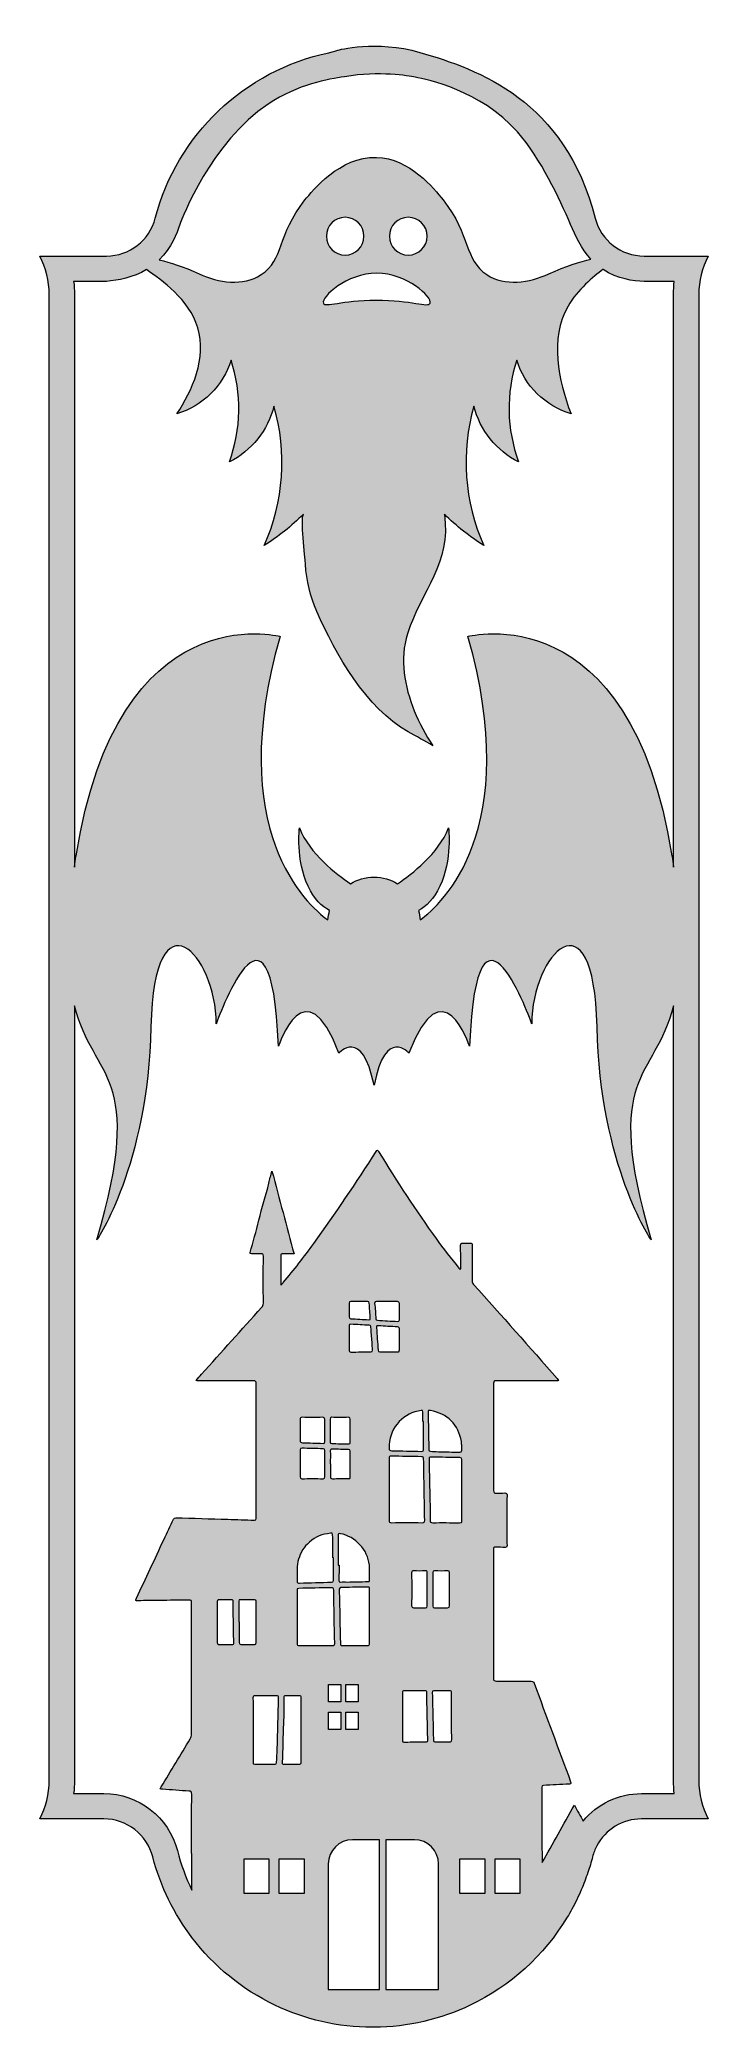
# Model space of a CAD drawing. Header units: centimetres. Extents: x 4.5 to 9.5, y -17.5 to -2.5.
import ezdxf

# ---------------------------------------------------------------- set-up
doc = ezdxf.new("R2010")
doc.units = ezdxf.units.CM
doc.header["$MEASUREMENT"] = 0
doc.layers.add('Layer 1', color=7, linetype='Continuous')

msp = doc.modelspace()

# ---------------------------------------------------------------- hatches: boundary and pattern name
at = {"layer": 'Layer 1', "true_color": 0x6870b5}
h = msp.add_hatch(color=173, dxfattribs=at)
h.dxf.hatch_style = 2
edge = h.paths.add_edge_path()
edge.add_spline(control_points=[(9.446, -4.412), (9.446, -4.311), (9.471, -4.21), (9.518, -4.12), (9.518, -4.12), (9.031, -4.12), (9.031, -4.12), (8.856, -4.12), (8.704, -4.003), (8.661, -3.833), (8.43, -2.939), (7.78, -2.708), (7.333, -2.578), (7.002, -2.482), (6.71, -2.561), (6.71, -2.561), (6.71, -2.561), (6.677, -2.574), (6.643, -2.581), (6.006, -2.713), (5.49, -3.205), (5.328, -3.833), (5.284, -4.003), (5.132, -4.12), (4.958, -4.12), (4.958, -4.12), (4.452, -4.12), (4.452, -4.12), (4.498, -4.21), (4.524, -4.31), (4.524, -4.412), (4.524, -4.412), (4.524, -15.664), (4.524, -15.664), (4.524, -15.767), (4.499, -15.866), (4.452, -15.955), (4.452, -15.955), (4.939, -15.955), (4.939, -15.955), (5.113, -15.955), (5.265, -16.074), (5.309, -16.242), (5.368, -16.469), (5.47, -16.676), (5.606, -16.854), (5.772, -17.072), (5.987, -17.247), (6.234, -17.365), (6.459, -17.473), (6.711, -17.533), (6.973, -17.533), (6.973, -17.533), (6.985, -17.533), (6.985, -17.533), (7.244, -17.532), (7.492, -17.472), (7.714, -17.365), (8.017, -17.221), (8.274, -16.991), (8.448, -16.7), (8.461, -16.681), (8.472, -16.66), (8.484, -16.639), (8.51, -16.592), (8.533, -16.543), (8.555, -16.492), (8.574, -16.45), (8.59, -16.406), (8.605, -16.361), (8.619, -16.322), (8.63, -16.282), (8.641, -16.242), (8.648, -16.212), (8.66, -16.184), (8.674, -16.158), (8.739, -16.035), (8.868, -15.955), (9.012, -15.955), (9.012, -15.955), (9.518, -15.955), (9.518, -15.955), (9.471, -15.866), (9.446, -15.765), (9.446, -15.664), (9.446, -15.664), (9.446, -4.412), (9.446, -4.412)], knot_values=[0, 0, 0, 0, 1, 1, 1, 2, 2, 2, 3, 3, 3, 4, 4, 4, 5, 5, 5, 6, 6, 6, 7, 7, 7, 8, 8, 8, 9, 9, 9, 10, 10, 10, 11, 11, 11, 12, 12, 12, 13, 13, 13, 14, 14, 14, 15, 15, 15, 16, 16, 16, 17, 17, 17, 18, 18, 18, 19, 19, 19, 20, 20, 20, 21, 21, 21, 22, 22, 22, 23, 23, 23, 24, 24, 24, 25, 25, 25, 26, 26, 26, 27, 27, 27, 28, 28, 28, 29, 29, 29, 29], degree=3, periodic=1)
edge = h.paths.add_edge_path()
edge.add_spline(control_points=[(5.514, -3.881), (5.528, -3.841), (5.75, -3.259), (6.184, -2.969), (6.409, -2.819), (6.64, -2.781), (6.761, -2.762), (7.031, -2.718), (7.245, -2.756), (7.296, -2.766), (7.392, -2.785), (7.788, -2.862), (8.071, -3.18), (8.252, -3.384), (8.388, -3.687), (8.475, -3.881), (8.512, -3.965), (8.552, -4.062), (8.629, -4.145), (8.547, -4.161), (8.438, -4.196), (8.31, -4.255), (8.161, -4.323), (7.977, -4.351), (7.84, -4.261), (7.665, -4.147), (7.724, -3.967), (7.508, -3.695), (7.44, -3.61), (7.257, -3.38), (7.003, -3.373), (6.727, -3.366), (6.518, -3.626), (6.462, -3.695), (6.246, -3.964), (6.307, -4.146), (6.129, -4.261), (5.993, -4.351), (5.808, -4.323), (5.66, -4.255), (5.54, -4.2), (5.438, -4.167), (5.358, -4.149), (5.453, -4.056), (5.489, -3.949), (5.514, -3.881)], knot_values=[0, 0, 0, 0, 1, 1, 1, 2, 2, 2, 3, 3, 3, 4, 4, 4, 5, 5, 5, 6, 6, 6, 7, 7, 7, 8, 8, 8, 9, 9, 9, 10, 10, 10, 11, 11, 11, 12, 12, 12, 13, 13, 13, 14, 14, 14, 15, 15, 15, 15], degree=3, periodic=1)
edge = h.paths.add_edge_path()
edge.add_spline(control_points=[(7.006, -4.25), (7.234, -4.25), (7.429, -4.433), (7.41, -4.478), (7.396, -4.512), (7.27, -4.454), (7.002, -4.454), (6.738, -4.455), (6.615, -4.511), (6.602, -4.478), (6.583, -4.433), (6.777, -4.25), (7.006, -4.25)], knot_values=[0, 0, 0, 0, 1, 1, 1, 2, 2, 2, 3, 3, 3, 4, 4, 4, 4], degree=3, periodic=1)
edge = h.paths.add_edge_path()
edge.add_spline(control_points=[(6.624, -3.97), (6.624, -3.891), (6.688, -3.827), (6.766, -3.827), (6.845, -3.827), (6.909, -3.891), (6.909, -3.97), (6.909, -4.049), (6.845, -4.113), (6.766, -4.113), (6.688, -4.113), (6.624, -4.049), (6.624, -3.97)], knot_values=[0, 0, 0, 0, 1, 1, 1, 2, 2, 2, 3, 3, 3, 4, 4, 4, 4], degree=3, periodic=1)
edge = h.paths.add_edge_path()
edge.add_spline(control_points=[(7.102, -3.97), (7.102, -3.891), (7.166, -3.827), (7.245, -3.827), (7.324, -3.827), (7.388, -3.891), (7.388, -3.97), (7.388, -4.049), (7.324, -4.113), (7.245, -4.113), (7.166, -4.113), (7.102, -4.049), (7.102, -3.97)], knot_values=[0, 0, 0, 0, 1, 1, 1, 2, 2, 2, 3, 3, 3, 4, 4, 4, 4], degree=3, periodic=1)
edge = h.paths.add_edge_path()
edge.add_spline(control_points=[(4.958, -4.312), (5.046, -4.306), (5.158, -4.284), (5.262, -4.223), (5.377, -4.305), (5.584, -4.446), (5.65, -4.663), (5.721, -4.895), (5.606, -5.139), (5.492, -5.315), (5.684, -5.259), (5.844, -5.101), (5.902, -4.909), (5.985, -5.157), (5.98, -5.434), (5.889, -5.679), (6.056, -5.597), (6.183, -5.438), (6.227, -5.257), (6.328, -5.603), (6.301, -5.984), (6.152, -6.313), (6.26, -6.245), (6.36, -6.165), (6.451, -6.076), (6.426, -6.1), (6.464, -6.404), (6.466, -6.454), (6.473, -6.583), (6.502, -6.695), (6.553, -6.813), (6.693, -7.136), (6.927, -7.544), (7.243, -7.723), (7.305, -7.758), (7.372, -7.792), (7.432, -7.828), (7.376, -7.745), (7.327, -7.657), (7.29, -7.564), (7.217, -7.379), (7.177, -7.174), (7.239, -6.98), (7.343, -6.654), (7.573, -6.446), (7.518, -6.076), (7.61, -6.165), (7.71, -6.245), (7.818, -6.313), (7.669, -5.984), (7.642, -5.603), (7.742, -5.257), (7.787, -5.438), (7.914, -5.597), (8.081, -5.679), (7.989, -5.434), (7.984, -5.157), (8.067, -4.909), (8.125, -5.101), (8.285, -5.259), (8.478, -5.315), (8.379, -5.058), (8.315, -4.748), (8.455, -4.501), (8.528, -4.371), (8.646, -4.28), (8.72, -4.221), (8.72, -4.221), (8.721, -4.222), (8.721, -4.222), (8.832, -4.295), (8.951, -4.31), (9.031, -4.312), (9.031, -4.312), (9.26, -4.312), (9.26, -4.312), (9.256, -4.345), (9.254, -4.379), (9.254, -4.412), (9.254, -4.412), (9.254, -8.748), (9.254, -8.748), (9.25, -8.719), (9.247, -8.691), (9.242, -8.661), (8.928, -6.676), (7.697, -7), (7.697, -7), (8.115, -8.468), (7.5, -9.027), (7.335, -9.147), (7.333, -9.122), (7.329, -9.099), (7.322, -9.076), (7.382, -9.045), (7.438, -8.989), (7.484, -8.892), (7.579, -8.693), (7.55, -8.451), (7.55, -8.451), (7.472, -8.646), (7.272, -8.801), (7.164, -8.873), (7.112, -8.842), (7.051, -8.824), (6.986, -8.824), (6.92, -8.824), (6.859, -8.842), (6.807, -8.873), (6.699, -8.801), (6.498, -8.647), (6.42, -8.451), (6.42, -8.451), (6.391, -8.693), (6.486, -8.892), (6.533, -8.99), (6.588, -9.046), (6.649, -9.077), (6.642, -9.1), (6.638, -9.123), (6.636, -9.148), (6.473, -9.03), (5.853, -8.472), (6.273, -7), (6.273, -7), (5.042, -6.676), (4.728, -8.661), (4.723, -8.691), (4.72, -8.718), (4.716, -8.747), (4.716, -8.747), (4.716, -4.412), (4.716, -4.412), (4.716, -4.379), (4.714, -4.345), (4.709, -4.312), (4.709, -4.312), (4.958, -4.312), (4.958, -4.312)], knot_values=[0, 0, 0, 0, 1, 1, 1, 2, 2, 2, 3, 3, 3, 4, 4, 4, 5, 5, 5, 6, 6, 6, 7, 7, 7, 8, 8, 8, 9, 9, 9, 10, 10, 10, 11, 11, 11, 12, 12, 12, 13, 13, 13, 14, 14, 14, 15, 15, 15, 16, 16, 16, 17, 17, 17, 18, 18, 18, 19, 19, 19, 20, 20, 20, 21, 21, 21, 22, 22, 22, 23, 23, 23, 24, 24, 24, 25, 25, 25, 26, 26, 26, 27, 27, 27, 28, 28, 28, 29, 29, 29, 30, 30, 30, 31, 31, 31, 32, 32, 32, 33, 33, 33, 34, 34, 34, 35, 35, 35, 36, 36, 36, 37, 37, 37, 38, 38, 38, 39, 39, 39, 40, 40, 40, 41, 41, 41, 42, 42, 42, 43, 43, 43, 44, 44, 44, 45, 45, 45, 46, 46, 46, 46], degree=3, periodic=1)
edge = h.paths.add_edge_path()
edge.add_spline(control_points=[(5.908, -14.634), (5.876, -14.633), (5.844, -14.633), (5.812, -14.634), (5.801, -14.634), (5.798, -14.63), (5.798, -14.619), (5.798, -14.619), (5.798, -14.309), (5.798, -14.309), (5.797, -14.298), (5.801, -14.294), (5.813, -14.295), (5.813, -14.295), (5.904, -14.295), (5.904, -14.295), (5.915, -14.294), (5.918, -14.298), (5.918, -14.309), (5.919, -14.381), (5.919, -14.453), (5.921, -14.525), (5.921, -14.556), (5.922, -14.587), (5.923, -14.618), (5.924, -14.631), (5.92, -14.634), (5.908, -14.634)], knot_values=[0, 0, 0, 0, 1, 1, 1, 2, 2, 2, 3, 3, 3, 4, 4, 4, 5, 5, 5, 6, 6, 6, 7, 7, 7, 8, 8, 8, 9, 9, 9, 9], degree=3, periodic=1)
edge = h.paths.add_edge_path()
edge.add_spline(control_points=[(5.964, -14.619), (5.964, -14.619), (5.964, -14.462), (5.964, -14.462), (5.964, -14.462), (5.96, -14.462), (5.96, -14.462), (5.96, -14.462), (5.96, -14.305), (5.96, -14.305), (5.96, -14.297), (5.963, -14.295), (5.972, -14.295), (5.972, -14.295), (6.08, -14.295), (6.08, -14.295), (6.089, -14.295), (6.092, -14.298), (6.092, -14.307), (6.092, -14.307), (6.092, -14.62), (6.092, -14.62), (6.092, -14.63), (6.09, -14.634), (6.08, -14.634), (6.045, -14.633), (6.011, -14.633), (5.975, -14.634), (5.964, -14.634), (5.964, -14.628), (5.964, -14.619)], knot_values=[0, 0, 0, 0, 1, 1, 1, 2, 2, 2, 3, 3, 3, 4, 4, 4, 5, 5, 5, 6, 6, 6, 7, 7, 7, 8, 8, 8, 9, 9, 9, 10, 10, 10, 10], degree=3, periodic=1)
h.paths.add_polyline_path([(6.189, -16.521), (6.001, -16.521), (6.001, -16.257), (6.189, -16.257)])
edge = h.paths.add_edge_path()
edge.add_spline(control_points=[(6.251, -15.427), (6.25, -15.461), (6.248, -15.495), (6.247, -15.529), (6.247, -15.538), (6.245, -15.541), (6.235, -15.541), (6.184, -15.541), (6.132, -15.54), (6.082, -15.541), (6.069, -15.541), (6.069, -15.536), (6.069, -15.526), (6.069, -15.526), (6.069, -15.283), (6.069, -15.283), (6.069, -15.202), (6.069, -15.12), (6.068, -15.039), (6.068, -15.025), (6.072, -15.022), (6.085, -15.022), (6.085, -15.022), (6.244, -15.022), (6.244, -15.022), (6.258, -15.022), (6.262, -15.025), (6.262, -15.04), (6.26, -15.169), (6.256, -15.298), (6.251, -15.427)], knot_values=[0, 0, 0, 0, 1, 1, 1, 2, 2, 2, 3, 3, 3, 4, 4, 4, 5, 5, 5, 6, 6, 6, 7, 7, 7, 8, 8, 8, 9, 9, 9, 10, 10, 10, 10], degree=3, periodic=1)
h.paths.add_polyline_path([(6.455, -16.521), (6.267, -16.521), (6.267, -16.257), (6.455, -16.257)])
edge = h.paths.add_edge_path()
edge.add_spline(control_points=[(6.402, -14.223), (6.402, -14.213), (6.403, -14.209), (6.416, -14.209), (6.497, -14.208), (6.579, -14.206), (6.66, -14.204), (6.675, -14.203), (6.68, -14.208), (6.68, -14.223), (6.682, -14.357), (6.684, -14.491), (6.687, -14.626), (6.688, -14.641), (6.683, -14.642), (6.671, -14.642), (6.587, -14.641), (6.504, -14.641), (6.421, -14.642), (6.407, -14.642), (6.402, -14.64), (6.402, -14.624), (6.403, -14.557), (6.402, -14.489), (6.402, -14.422), (6.402, -14.422), (6.403, -14.422), (6.403, -14.422), (6.403, -14.356), (6.403, -14.289), (6.402, -14.223)], knot_values=[0, 0, 0, 0, 1, 1, 1, 2, 2, 2, 3, 3, 3, 4, 4, 4, 5, 5, 5, 6, 6, 6, 7, 7, 7, 8, 8, 8, 9, 9, 9, 10, 10, 10, 10], degree=3, periodic=1)
edge = h.paths.add_edge_path()
edge.add_spline(control_points=[(6.409, -14.007), (6.42, -13.955), (6.443, -13.911), (6.48, -13.874), (6.523, -13.832), (6.573, -13.803), (6.633, -13.795), (6.675, -13.788), (6.671, -13.783), (6.672, -13.826), (6.672, -13.826), (6.672, -13.979), (6.672, -13.979), (6.672, -13.979), (6.678, -13.979), (6.678, -13.979), (6.678, -14.036), (6.677, -14.093), (6.678, -14.149), (6.678, -14.161), (6.672, -14.162), (6.664, -14.163), (6.582, -14.164), (6.501, -14.167), (6.42, -14.169), (6.41, -14.169), (6.402, -14.168), (6.402, -14.154), (6.405, -14.105), (6.399, -14.056), (6.409, -14.007)], knot_values=[0, 0, 0, 0, 1, 1, 1, 2, 2, 2, 3, 3, 3, 4, 4, 4, 5, 5, 5, 6, 6, 6, 7, 7, 7, 8, 8, 8, 9, 9, 9, 10, 10, 10, 10], degree=3, periodic=1)
edge = h.paths.add_edge_path()
edge.add_spline(control_points=[(6.613, -13.098), (6.613, -13.109), (6.609, -13.112), (6.6, -13.111), (6.547, -13.109), (6.495, -13.108), (6.443, -13.107), (6.431, -13.106), (6.425, -13.103), (6.426, -13.089), (6.426, -13.089), (6.426, -12.931), (6.426, -12.931), (6.426, -12.919), (6.428, -12.914), (6.442, -12.914), (6.493, -12.915), (6.545, -12.915), (6.597, -12.914), (6.607, -12.914), (6.612, -12.917), (6.612, -12.93), (6.611, -12.958), (6.612, -12.985), (6.612, -13.014), (6.612, -13.042), (6.612, -13.07), (6.613, -13.098)], knot_values=[0, 0, 0, 0, 1, 1, 1, 2, 2, 2, 3, 3, 3, 4, 4, 4, 5, 5, 5, 6, 6, 6, 7, 7, 7, 8, 8, 8, 9, 9, 9, 9], degree=3, periodic=1)
edge = h.paths.add_edge_path()
edge.add_spline(control_points=[(6.44, -13.148), (6.492, -13.149), (6.546, -13.151), (6.6, -13.152), (6.61, -13.152), (6.613, -13.156), (6.613, -13.165), (6.612, -13.199), (6.612, -13.232), (6.612, -13.265), (6.612, -13.298), (6.612, -13.332), (6.613, -13.364), (6.613, -13.375), (6.61, -13.379), (6.6, -13.379), (6.546, -13.378), (6.492, -13.378), (6.439, -13.379), (6.428, -13.379), (6.426, -13.375), (6.426, -13.365), (6.426, -13.365), (6.426, -13.16), (6.426, -13.16), (6.426, -13.15), (6.429, -13.147), (6.44, -13.148)], knot_values=[0, 0, 0, 0, 1, 1, 1, 2, 2, 2, 3, 3, 3, 4, 4, 4, 5, 5, 5, 6, 6, 6, 7, 7, 7, 8, 8, 8, 9, 9, 9, 9], degree=3, periodic=1)
edge = h.paths.add_edge_path()
edge.add_spline(control_points=[(6.81, -12.209), (6.856, -12.212), (6.902, -12.215), (6.948, -12.217), (6.96, -12.217), (6.962, -12.223), (6.962, -12.232), (6.964, -12.269), (6.967, -12.307), (6.97, -12.343), (6.971, -12.364), (6.972, -12.384), (6.974, -12.405), (6.975, -12.415), (6.971, -12.419), (6.962, -12.419), (6.912, -12.419), (6.861, -12.419), (6.81, -12.42), (6.8, -12.42), (6.797, -12.415), (6.798, -12.405), (6.798, -12.405), (6.798, -12.219), (6.798, -12.219), (6.797, -12.21), (6.801, -12.208), (6.81, -12.209)], knot_values=[0, 0, 0, 0, 1, 1, 1, 2, 2, 2, 3, 3, 3, 4, 4, 4, 5, 5, 5, 6, 6, 6, 7, 7, 7, 8, 8, 8, 9, 9, 9, 9], degree=3, periodic=1)
edge = h.paths.add_edge_path()
edge.add_spline(control_points=[(6.798, -12.154), (6.798, -12.154), (6.798, -12.049), (6.798, -12.049), (6.797, -12.04), (6.801, -12.038), (6.809, -12.038), (6.83, -12.038), (6.851, -12.038), (6.873, -12.038), (6.873, -12.038), (6.936, -12.038), (6.936, -12.038), (6.944, -12.038), (6.949, -12.04), (6.949, -12.05), (6.951, -12.088), (6.954, -12.127), (6.957, -12.164), (6.957, -12.173), (6.956, -12.176), (6.946, -12.175), (6.9, -12.173), (6.855, -12.17), (6.809, -12.167), (6.801, -12.167), (6.797, -12.163), (6.798, -12.154)], knot_values=[0, 0, 0, 0, 1, 1, 1, 2, 2, 2, 3, 3, 3, 4, 4, 4, 5, 5, 5, 6, 6, 6, 7, 7, 7, 8, 8, 8, 9, 9, 9, 9], degree=3, periodic=1)
h.paths.add_polyline_path([(6.772, -15.068), (6.772, -14.938), (6.865, -14.938), (6.865, -15.068)])
h.paths.add_polyline_path([(6.865, -15.146), (6.865, -15.277), (6.772, -15.277), (6.772, -15.146)])
edge = h.paths.add_edge_path()
edge.add_spline(control_points=[(6.744, -14.642), (6.733, -14.642), (6.73, -14.639), (6.73, -14.627), (6.727, -14.496), (6.725, -14.365), (6.722, -14.234), (6.721, -14.204), (6.721, -14.203), (6.753, -14.203), (6.814, -14.201), (6.876, -14.2), (6.939, -14.199), (6.951, -14.199), (6.952, -14.205), (6.952, -14.215), (6.952, -14.215), (6.952, -14.623), (6.952, -14.623), (6.953, -14.637), (6.95, -14.642), (6.935, -14.642), (6.872, -14.641), (6.808, -14.641), (6.744, -14.642)], knot_values=[0, 0, 0, 0, 1, 1, 1, 2, 2, 2, 3, 3, 3, 4, 4, 4, 5, 5, 5, 6, 6, 6, 7, 7, 7, 8, 8, 8, 8], degree=3, periodic=1)
h.paths.add_polyline_path([(6.64, -15.068), (6.64, -14.938), (6.733, -14.938), (6.733, -15.068)])
h.paths.add_polyline_path([(6.733, -15.146), (6.733, -15.277), (6.64, -15.277), (6.64, -15.146)])
edge = h.paths.add_edge_path()
edge.add_spline(control_points=[(6.936, -14.158), (6.885, -14.159), (6.834, -14.16), (6.783, -14.161), (6.766, -14.161), (6.749, -14.16), (6.732, -14.161), (6.722, -14.162), (6.719, -14.158), (6.719, -14.148), (6.72, -14.11), (6.72, -14.071), (6.72, -14.033), (6.72, -14.033), (6.714, -14.033), (6.714, -14.033), (6.714, -13.959), (6.714, -13.885), (6.713, -13.811), (6.713, -13.798), (6.714, -13.792), (6.731, -13.795), (6.845, -13.817), (6.938, -13.917), (6.95, -14.033), (6.954, -14.07), (6.951, -14.108), (6.952, -14.146), (6.953, -14.159), (6.944, -14.158), (6.936, -14.158)], knot_values=[0, 0, 0, 0, 1, 1, 1, 2, 2, 2, 3, 3, 3, 4, 4, 4, 5, 5, 5, 6, 6, 6, 7, 7, 7, 8, 8, 8, 9, 9, 9, 10, 10, 10, 10], degree=3, periodic=1)
edge = h.paths.add_edge_path()
edge.add_spline(control_points=[(6.654, -13.265), (6.654, -13.232), (6.655, -13.201), (6.654, -13.168), (6.654, -13.158), (6.657, -13.154), (6.669, -13.154), (6.71, -13.156), (6.751, -13.157), (6.791, -13.158), (6.802, -13.158), (6.805, -13.161), (6.805, -13.171), (6.805, -13.171), (6.805, -13.365), (6.805, -13.365), (6.805, -13.377), (6.801, -13.379), (6.791, -13.378), (6.751, -13.378), (6.71, -13.378), (6.67, -13.379), (6.658, -13.379), (6.655, -13.375), (6.655, -13.364), (6.656, -13.331), (6.655, -13.297), (6.655, -13.265), (6.655, -13.265), (6.654, -13.265), (6.654, -13.265)], knot_values=[0, 0, 0, 0, 1, 1, 1, 2, 2, 2, 3, 3, 3, 4, 4, 4, 5, 5, 5, 6, 6, 6, 7, 7, 7, 8, 8, 8, 9, 9, 9, 10, 10, 10, 10], degree=3, periodic=1)
edge = h.paths.add_edge_path()
edge.add_spline(control_points=[(6.805, -12.927), (6.805, -12.927), (6.805, -13.102), (6.805, -13.102), (6.805, -13.113), (6.802, -13.116), (6.791, -13.115), (6.749, -13.115), (6.707, -13.113), (6.665, -13.113), (6.657, -13.112), (6.654, -13.109), (6.654, -13.101), (6.654, -13.043), (6.653, -12.985), (6.652, -12.928), (6.652, -12.918), (6.654, -12.914), (6.664, -12.914), (6.707, -12.915), (6.75, -12.915), (6.792, -12.914), (6.802, -12.914), (6.805, -12.917), (6.805, -12.927)], knot_values=[0, 0, 0, 0, 1, 1, 1, 2, 2, 2, 3, 3, 3, 4, 4, 4, 5, 5, 5, 6, 6, 6, 7, 7, 7, 8, 8, 8, 8], degree=3, periodic=1)
edge = h.paths.add_edge_path()
edge.add_spline(control_points=[(6.418, -15.022), (6.43, -15.022), (6.433, -15.025), (6.433, -15.039), (6.433, -15.039), (6.433, -15.524), (6.433, -15.524), (6.433, -15.538), (6.429, -15.542), (6.416, -15.541), (6.378, -15.54), (6.34, -15.541), (6.303, -15.541), (6.292, -15.541), (6.289, -15.539), (6.29, -15.527), (6.293, -15.429), (6.295, -15.331), (6.299, -15.233), (6.302, -15.167), (6.301, -15.102), (6.302, -15.037), (6.302, -15.026), (6.305, -15.022), (6.316, -15.022), (6.316, -15.022), (6.418, -15.022), (6.418, -15.022)], knot_values=[0, 0, 0, 0, 1, 1, 1, 2, 2, 2, 3, 3, 3, 4, 4, 4, 5, 5, 5, 6, 6, 6, 7, 7, 7, 8, 8, 8, 9, 9, 9, 9], degree=3, periodic=1)
edge = h.paths.add_edge_path()
edge.add_spline(control_points=[(7.026, -17.247), (7.026, -17.247), (6.639, -17.247), (6.639, -17.247), (6.639, -17.247), (6.639, -16.296), (6.639, -16.296), (6.639, -16.194), (6.721, -16.113), (6.822, -16.113), (6.822, -16.113), (7.026, -16.113), (7.026, -16.113), (7.026, -16.113), (7.026, -17.247), (7.026, -17.247)], knot_values=[0, 0, 0, 0, 1, 1, 1, 2, 2, 2, 3, 3, 3, 4, 4, 4, 5, 5, 5, 5], degree=3, periodic=1)
edge = h.paths.add_edge_path()
edge.add_spline(control_points=[(7.355, -12.946), (7.355, -12.946), (7.359, -12.946), (7.359, -12.946), (7.359, -13.016), (7.359, -13.086), (7.36, -13.157), (7.36, -13.167), (7.358, -13.172), (7.344, -13.172), (7.27, -13.17), (7.194, -13.168), (7.12, -13.167), (7.106, -13.167), (7.1, -13.163), (7.1, -13.148), (7.095, -13.009), (7.191, -12.892), (7.319, -12.867), (7.36, -12.858), (7.354, -12.853), (7.354, -12.895), (7.355, -12.913), (7.355, -12.929), (7.355, -12.946)], knot_values=[0, 0, 0, 0, 1, 1, 1, 2, 2, 2, 3, 3, 3, 4, 4, 4, 5, 5, 5, 6, 6, 6, 7, 7, 7, 8, 8, 8, 8], degree=3, periodic=1)
edge = h.paths.add_edge_path()
edge.add_spline(control_points=[(7.389, -14.343), (7.389, -14.353), (7.386, -14.356), (7.375, -14.356), (7.375, -14.356), (7.284, -14.356), (7.284, -14.356), (7.274, -14.356), (7.27, -14.352), (7.27, -14.342), (7.271, -14.259), (7.271, -14.175), (7.27, -14.092), (7.27, -14.08), (7.275, -14.077), (7.285, -14.077), (7.316, -14.078), (7.345, -14.078), (7.375, -14.077), (7.387, -14.077), (7.389, -14.08), (7.389, -14.092), (7.389, -14.092), (7.389, -14.343), (7.389, -14.343)], knot_values=[0, 0, 0, 0, 1, 1, 1, 2, 2, 2, 3, 3, 3, 4, 4, 4, 5, 5, 5, 6, 6, 6, 7, 7, 7, 8, 8, 8, 8], degree=3, periodic=1)
edge = h.paths.add_edge_path()
edge.add_spline(control_points=[(7.39, -15.222), (7.392, -15.264), (7.389, -15.306), (7.393, -15.348), (7.394, -15.372), (7.393, -15.371), (7.371, -15.372), (7.321, -15.372), (7.273, -15.372), (7.223, -15.373), (7.201, -15.373), (7.2, -15.373), (7.2, -15.351), (7.2, -15.351), (7.2, -15.002), (7.2, -15.002), (7.2, -14.989), (7.203, -14.983), (7.217, -14.984), (7.268, -14.985), (7.32, -14.984), (7.37, -14.984), (7.382, -14.984), (7.385, -14.987), (7.385, -14.999), (7.386, -15.073), (7.387, -15.148), (7.39, -15.222)], knot_values=[0, 0, 0, 0, 1, 1, 1, 2, 2, 2, 3, 3, 3, 4, 4, 4, 5, 5, 5, 6, 6, 6, 7, 7, 7, 8, 8, 8, 9, 9, 9, 9], degree=3, periodic=1)
edge = h.paths.add_edge_path()
edge.add_spline(control_points=[(7.349, -13.712), (7.273, -13.711), (7.196, -13.711), (7.119, -13.712), (7.103, -13.712), (7.1, -13.707), (7.1, -13.694), (7.101, -13.615), (7.1, -13.537), (7.1, -13.459), (7.1, -13.381), (7.101, -13.302), (7.1, -13.225), (7.1, -13.212), (7.102, -13.207), (7.116, -13.208), (7.192, -13.21), (7.269, -13.211), (7.345, -13.212), (7.356, -13.212), (7.361, -13.215), (7.361, -13.227), (7.364, -13.383), (7.366, -13.538), (7.369, -13.693), (7.369, -13.708), (7.366, -13.712), (7.349, -13.712)], knot_values=[0, 0, 0, 0, 1, 1, 1, 2, 2, 2, 3, 3, 3, 4, 4, 4, 5, 5, 5, 6, 6, 6, 7, 7, 7, 8, 8, 8, 9, 9, 9, 9], degree=3, periodic=1)
edge = h.paths.add_edge_path()
edge.add_spline(control_points=[(7.177, -12.175), (7.177, -12.185), (7.174, -12.189), (7.164, -12.188), (7.114, -12.185), (7.063, -12.182), (7.011, -12.179), (7.002, -12.179), (7, -12.175), (6.999, -12.167), (6.997, -12.128), (6.994, -12.089), (6.99, -12.051), (6.989, -12.04), (6.994, -12.038), (7.004, -12.038), (7.03, -12.038), (7.057, -12.038), (7.085, -12.038), (7.111, -12.038), (7.138, -12.038), (7.164, -12.038), (7.174, -12.038), (7.177, -12.041), (7.177, -12.051), (7.177, -12.051), (7.177, -12.175), (7.177, -12.175)], knot_values=[0, 0, 0, 0, 1, 1, 1, 2, 2, 2, 3, 3, 3, 4, 4, 4, 5, 5, 5, 6, 6, 6, 7, 7, 7, 8, 8, 8, 9, 9, 9, 9], degree=3, periodic=1)
edge = h.paths.add_edge_path()
edge.add_spline(control_points=[(7.016, -12.405), (7.012, -12.349), (7.008, -12.292), (7.004, -12.236), (7.003, -12.222), (7.007, -12.219), (7.019, -12.22), (7.067, -12.224), (7.115, -12.227), (7.162, -12.229), (7.174, -12.23), (7.178, -12.233), (7.177, -12.245), (7.177, -12.245), (7.177, -12.403), (7.177, -12.403), (7.177, -12.414), (7.175, -12.419), (7.164, -12.419), (7.119, -12.418), (7.075, -12.418), (7.03, -12.419), (7.02, -12.419), (7.017, -12.415), (7.016, -12.405)], knot_values=[0, 0, 0, 0, 1, 1, 1, 2, 2, 2, 3, 3, 3, 4, 4, 4, 5, 5, 5, 6, 6, 6, 7, 7, 7, 8, 8, 8, 8], degree=3, periodic=1)
edge = h.paths.add_edge_path()
edge.add_spline(control_points=[(7.474, -17.247), (7.474, -17.247), (7.074, -17.247), (7.074, -17.247), (7.074, -17.247), (7.074, -16.113), (7.074, -16.113), (7.074, -16.113), (7.291, -16.113), (7.291, -16.113), (7.391, -16.113), (7.474, -16.194), (7.474, -16.296), (7.474, -16.296), (7.474, -17.247), (7.474, -17.247)], knot_values=[0, 0, 0, 0, 1, 1, 1, 2, 2, 2, 3, 3, 3, 4, 4, 4, 5, 5, 5, 5], degree=3, periodic=1)
edge = h.paths.add_edge_path()
edge.add_spline(control_points=[(7.395, -12.876), (7.394, -12.861), (7.4, -12.86), (7.412, -12.863), (7.539, -12.884), (7.627, -12.972), (7.647, -13.098), (7.649, -13.11), (7.649, -13.123), (7.65, -13.133), (7.65, -13.133), (7.65, -13.141), (7.65, -13.141), (7.65, -13.179), (7.65, -13.179), (7.613, -13.178), (7.561, -13.176), (7.507, -13.175), (7.455, -13.174), (7.445, -13.174), (7.435, -13.174), (7.427, -13.173), (7.401, -13.17), (7.401, -13.17), (7.4, -13.144), (7.398, -13.055), (7.397, -12.966), (7.395, -12.876)], knot_values=[0, 0, 0, 0, 1, 1, 1, 2, 2, 2, 3, 3, 3, 4, 4, 4, 5, 5, 5, 6, 6, 6, 7, 7, 7, 8, 8, 8, 9, 9, 9, 9], degree=3, periodic=1)
edge = h.paths.add_edge_path()
edge.add_spline(control_points=[(7.556, -15.372), (7.52, -15.374), (7.483, -15.37), (7.447, -15.372), (7.437, -15.372), (7.435, -15.369), (7.435, -15.36), (7.434, -15.309), (7.433, -15.257), (7.432, -15.205), (7.43, -15.136), (7.429, -15.067), (7.426, -14.999), (7.426, -14.987), (7.428, -14.984), (7.439, -14.984), (7.479, -14.984), (7.517, -14.985), (7.556, -14.984), (7.568, -14.983), (7.572, -14.987), (7.572, -15), (7.571, -15.045), (7.571, -15.09), (7.571, -15.135), (7.571, -15.135), (7.573, -15.135), (7.573, -15.135), (7.573, -15.208), (7.573, -15.281), (7.574, -15.354), (7.574, -15.368), (7.569, -15.371), (7.556, -15.372)], knot_values=[0, 0, 0, 0, 1, 1, 1, 2, 2, 2, 3, 3, 3, 4, 4, 4, 5, 5, 5, 6, 6, 6, 7, 7, 7, 8, 8, 8, 9, 9, 9, 10, 10, 10, 11, 11, 11, 11], degree=3, periodic=1)
edge = h.paths.add_edge_path()
edge.add_spline(control_points=[(7.43, -14.343), (7.431, -14.259), (7.431, -14.174), (7.43, -14.09), (7.43, -14.08), (7.434, -14.077), (7.443, -14.077), (7.477, -14.078), (7.51, -14.078), (7.544, -14.077), (7.554, -14.077), (7.557, -14.08), (7.557, -14.091), (7.557, -14.091), (7.557, -14.342), (7.557, -14.342), (7.557, -14.352), (7.554, -14.356), (7.543, -14.356), (7.51, -14.355), (7.477, -14.356), (7.443, -14.356), (7.434, -14.356), (7.43, -14.352), (7.43, -14.343)], knot_values=[0, 0, 0, 0, 1, 1, 1, 2, 2, 2, 3, 3, 3, 4, 4, 4, 5, 5, 5, 6, 6, 6, 7, 7, 7, 8, 8, 8, 8], degree=3, periodic=1)
edge = h.paths.add_edge_path()
edge.add_spline(control_points=[(7.431, -13.712), (7.413, -13.713), (7.411, -13.706), (7.411, -13.691), (7.411, -13.645), (7.41, -13.599), (7.409, -13.553), (7.407, -13.448), (7.404, -13.343), (7.402, -13.238), (7.401, -13.215), (7.401, -13.215), (7.424, -13.215), (7.495, -13.217), (7.566, -13.218), (7.636, -13.219), (7.648, -13.219), (7.65, -13.223), (7.65, -13.233), (7.65, -13.233), (7.65, -13.467), (7.65, -13.467), (7.65, -13.542), (7.65, -13.619), (7.651, -13.696), (7.651, -13.71), (7.646, -13.712), (7.634, -13.712), (7.566, -13.712), (7.498, -13.711), (7.431, -13.712)], knot_values=[0, 0, 0, 0, 1, 1, 1, 2, 2, 2, 3, 3, 3, 4, 4, 4, 5, 5, 5, 6, 6, 6, 7, 7, 7, 8, 8, 8, 9, 9, 9, 10, 10, 10, 10], degree=3, periodic=1)
h.paths.add_polyline_path([(7.824, -16.521), (7.636, -16.521), (7.636, -16.257), (7.824, -16.257)])
h.paths.add_polyline_path([(8.09, -16.521), (7.903, -16.521), (7.903, -16.257), (8.09, -16.257)])
edge = h.paths.add_edge_path()
edge.add_spline(control_points=[(9.012, -15.763), (8.837, -15.763), (8.676, -15.843), (8.57, -15.971), (8.548, -15.931), (8.525, -15.891), (8.503, -15.851), (8.421, -15.998), (8.34, -16.143), (8.259, -16.286), (8.256, -16.095), (8.256, -15.905), (8.256, -15.715), (8.256, -15.705), (8.26, -15.702), (8.268, -15.702), (8.333, -15.698), (8.399, -15.694), (8.466, -15.691), (8.478, -15.69), (8.479, -15.686), (8.475, -15.674), (8.383, -15.426), (8.29, -15.178), (8.199, -14.928), (8.195, -14.916), (8.189, -14.913), (8.177, -14.913), (8.088, -14.913), (8, -14.914), (7.912, -14.911), (7.896, -14.911), (7.89, -14.908), (7.891, -14.89), (7.891, -14.89), (7.891, -14.158), (7.891, -14.158), (7.891, -14.078), (7.891, -13.996), (7.89, -13.915), (7.89, -13.901), (7.893, -13.896), (7.907, -13.897), (7.931, -13.899), (7.954, -13.898), (7.978, -13.899), (7.99, -13.899), (7.993, -13.896), (7.993, -13.884), (7.992, -13.856), (7.992, -13.829), (7.992, -13.802), (7.992, -13.701), (7.992, -13.601), (7.993, -13.501), (7.993, -13.49), (7.988, -13.487), (7.977, -13.487), (7.955, -13.488), (7.932, -13.487), (7.91, -13.488), (7.895, -13.489), (7.891, -13.484), (7.891, -13.468), (7.891, -13.468), (7.891, -12.656), (7.891, -12.656), (7.891, -12.641), (7.895, -12.637), (7.91, -12.637), (8.063, -12.638), (8.217, -12.638), (8.37, -12.637), (8.374, -12.637), (8.379, -12.64), (8.384, -12.634), (8.38, -12.629), (8.377, -12.625), (8.374, -12.621), (8.163, -12.382), (7.952, -12.144), (7.739, -11.907), (7.731, -11.9), (7.728, -11.891), (7.728, -11.881), (7.729, -11.791), (7.728, -11.701), (7.729, -11.611), (7.729, -11.599), (7.726, -11.594), (7.714, -11.595), (7.695, -11.596), (7.676, -11.596), (7.657, -11.595), (7.645, -11.595), (7.641, -11.599), (7.641, -11.611), (7.642, -11.666), (7.642, -11.722), (7.642, -11.778), (7.642, -11.783), (7.643, -11.79), (7.639, -11.795), (7.635, -11.792), (7.632, -11.788), (7.629, -11.784), (7.568, -11.711), (7.511, -11.636), (7.456, -11.561), (7.301, -11.347), (7.158, -11.126), (7.02, -10.901), (7.013, -10.891), (7.01, -10.887), (7.002, -10.9), (6.85, -11.137), (6.693, -11.37), (6.528, -11.598), (6.455, -11.699), (6.379, -11.798), (6.298, -11.893), (6.292, -11.9), (6.288, -11.907), (6.278, -11.912), (6.278, -11.912), (6.278, -11.687), (6.278, -11.687), (6.278, -11.678), (6.282, -11.676), (6.29, -11.676), (6.319, -11.677), (6.349, -11.677), (6.379, -11.677), (6.324, -11.467), (6.268, -11.26), (6.212, -11.049), (6.203, -11.082), (6.195, -11.111), (6.188, -11.14), (6.166, -11.234), (6.136, -11.327), (6.113, -11.422), (6.092, -11.503), (6.07, -11.585), (6.047, -11.666), (6.045, -11.674), (6.047, -11.677), (6.056, -11.677), (6.081, -11.676), (6.106, -11.677), (6.13, -11.676), (6.143, -11.676), (6.147, -11.679), (6.147, -11.693), (6.146, -11.812), (6.146, -11.931), (6.147, -12.05), (6.147, -12.062), (6.142, -12.071), (6.134, -12.081), (5.982, -12.25), (5.83, -12.419), (5.678, -12.588), (5.664, -12.603), (5.651, -12.619), (5.637, -12.635), (5.643, -12.639), (5.649, -12.637), (5.655, -12.637), (5.794, -12.638), (5.932, -12.638), (6.071, -12.637), (6.089, -12.637), (6.092, -12.643), (6.092, -12.659), (6.092, -12.659), (6.092, -13.681), (6.092, -13.681), (6.093, -13.69), (6.089, -13.693), (6.08, -13.693), (6.012, -13.69), (5.945, -13.688), (5.877, -13.686), (5.746, -13.682), (5.615, -13.678), (5.483, -13.674), (5.474, -13.674), (5.47, -13.677), (5.466, -13.685), (5.442, -13.736), (5.418, -13.787), (5.394, -13.837), (5.325, -13.987), (5.255, -14.136), (5.185, -14.284), (5.176, -14.303), (5.176, -14.303), (5.197, -14.303), (5.252, -14.301), (5.306, -14.302), (5.361, -14.301), (5.434, -14.299), (5.507, -14.3), (5.58, -14.299), (5.603, -14.299), (5.603, -14.299), (5.603, -14.323), (5.603, -14.323), (5.603, -15.31), (5.603, -15.31), (5.603, -15.324), (5.6, -15.336), (5.593, -15.349), (5.52, -15.47), (5.446, -15.59), (5.373, -15.711), (5.362, -15.729), (5.362, -15.729), (5.384, -15.73), (5.451, -15.735), (5.517, -15.741), (5.583, -15.744), (5.598, -15.745), (5.604, -15.75), (5.604, -15.767), (5.603, -15.918), (5.603, -16.068), (5.603, -16.217), (5.603, -16.217), (5.606, -16.217), (5.606, -16.217), (5.606, -16.217), (5.606, -16.495), (5.606, -16.495), (5.559, -16.4), (5.522, -16.301), (5.495, -16.195), (5.429, -15.941), (5.2, -15.763), (4.939, -15.763), (4.939, -15.763), (4.709, -15.763), (4.709, -15.763), (4.714, -15.731), (4.716, -15.697), (4.716, -15.664), (4.716, -15.664), (4.716, -9.799), (4.716, -9.799), (4.862, -10.368), (5.259, -10.298), (4.885, -11.57), (4.885, -11.57), (5.271, -11.008), (5.295, -9.958), (5.319, -8.908), (5.79, -9.409), (5.79, -9.934), (5.79, -9.934), (6.206, -8.751), (6.261, -10.103), (6.261, -10.103), (6.466, -9.482), (6.719, -10.157), (6.719, -10.157), (6.894, -9.952), (6.985, -10.399), (7.075, -9.952), (7.25, -10.157), (7.25, -10.157), (7.504, -9.482), (7.709, -10.103), (7.709, -10.103), (7.763, -8.751), (8.18, -9.934), (8.18, -9.934), (8.18, -9.409), (8.65, -8.908), (8.675, -9.958), (8.699, -11.008), (9.085, -11.57), (9.085, -11.57), (8.711, -10.298), (9.108, -10.368), (9.254, -9.799), (9.254, -9.799), (9.254, -15.664), (9.254, -15.664), (9.254, -15.697), (9.256, -15.731), (9.26, -15.763), (9.26, -15.763), (9.012, -15.763), (9.012, -15.763)], knot_values=[0, 0, 0, 0, 1, 1, 1, 2, 2, 2, 3, 3, 3, 4, 4, 4, 5, 5, 5, 6, 6, 6, 7, 7, 7, 8, 8, 8, 9, 9, 9, 10, 10, 10, 11, 11, 11, 12, 12, 12, 13, 13, 13, 14, 14, 14, 15, 15, 15, 16, 16, 16, 17, 17, 17, 18, 18, 18, 19, 19, 19, 20, 20, 20, 21, 21, 21, 22, 22, 22, 23, 23, 23, 24, 24, 24, 25, 25, 25, 26, 26, 26, 27, 27, 27, 28, 28, 28, 29, 29, 29, 30, 30, 30, 31, 31, 31, 32, 32, 32, 33, 33, 33, 34, 34, 34, 35, 35, 35, 36, 36, 36, 37, 37, 37, 38, 38, 38, 39, 39, 39, 40, 40, 40, 41, 41, 41, 42, 42, 42, 43, 43, 43, 44, 44, 44, 45, 45, 45, 46, 46, 46, 47, 47, 47, 48, 48, 48, 49, 49, 49, 50, 50, 50, 51, 51, 51, 52, 52, 52, 53, 53, 53, 54, 54, 54, 55, 55, 55, 56, 56, 56, 57, 57, 57, 58, 58, 58, 59, 59, 59, 60, 60, 60, 61, 61, 61, 62, 62, 62, 63, 63, 63, 64, 64, 64, 65, 65, 65, 66, 66, 66, 67, 67, 67, 68, 68, 68, 69, 69, 69, 70, 70, 70, 71, 71, 71, 72, 72, 72, 73, 73, 73, 74, 74, 74, 75, 75, 75, 76, 76, 76, 77, 77, 77, 78, 78, 78, 79, 79, 79, 80, 80, 80, 81, 81, 81, 82, 82, 82, 83, 83, 83, 84, 84, 84, 85, 85, 85, 86, 86, 86, 87, 87, 87, 88, 88, 88, 89, 89, 89, 90, 90, 90, 91, 91, 91, 92, 92, 92, 93, 93, 93, 94, 94, 94, 95, 95, 95, 96, 96, 96, 97, 97, 97, 98, 98, 98, 98], degree=3, periodic=1)

# ---------------------------------------------------------------- linework, layer by layer
at = {"layer": 'Layer 1', "lineweight": 0}
for points in [[(6.64, -15.068), (6.64, -14.938), (6.733, -14.938), (6.733, -15.068), (6.64, -15.068)], [(6.772, -15.068), (6.772, -14.938), (6.865, -14.938), (6.865, -15.068), (6.772, -15.068)], [(6.733, -15.146), (6.733, -15.277), (6.64, -15.277), (6.64, -15.146), (6.733, -15.146)], [(6.865, -15.146), (6.865, -15.277), (6.772, -15.277), (6.772, -15.146), (6.865, -15.146)], [(6.189, -16.521), (6.001, -16.521), (6.001, -16.257), (6.189, -16.257), (6.189, -16.521)], [(6.455, -16.521), (6.267, -16.521), (6.267, -16.257), (6.455, -16.257), (6.455, -16.521)], [(7.824, -16.521), (7.636, -16.521), (7.636, -16.257), (7.824, -16.257), (7.824, -16.521)], [(8.09, -16.521), (7.903, -16.521), (7.903, -16.257), (8.09, -16.257), (8.09, -16.521)]]:
    msp.add_lwpolyline(points, dxfattribs=at)
for points, knots in [([(9.446, -4.412), (9.446, -4.311), (9.471, -4.21), (9.518, -4.12), (9.518, -4.12), (9.031, -4.12), (9.031, -4.12), (8.856, -4.12), (8.704, -4.003), (8.661, -3.833), (8.43, -2.939), (7.78, -2.708), (7.333, -2.578), (7.002, -2.482), (6.71, -2.561), (6.71, -2.561), (6.71, -2.561), (6.677, -2.574), (6.643, -2.581), (6.006, -2.713), (5.49, -3.205), (5.328, -3.833), (5.284, -4.003), (5.132, -4.12), (4.958, -4.12), (4.958, -4.12), (4.452, -4.12), (4.452, -4.12), (4.498, -4.21), (4.524, -4.31), (4.524, -4.412), (4.524, -4.412), (4.524, -15.664), (4.524, -15.664), (4.524, -15.767), (4.499, -15.866), (4.452, -15.955), (4.452, -15.955), (4.939, -15.955), (4.939, -15.955), (5.113, -15.955), (5.265, -16.074), (5.309, -16.242), (5.368, -16.469), (5.47, -16.676), (5.606, -16.854), (5.772, -17.072), (5.987, -17.247), (6.234, -17.365), (6.459, -17.473), (6.711, -17.533), (6.973, -17.533), (6.973, -17.533), (6.985, -17.533), (6.985, -17.533), (7.244, -17.532), (7.492, -17.472), (7.714, -17.365), (8.017, -17.221), (8.274, -16.991), (8.448, -16.7), (8.461, -16.681), (8.472, -16.66), (8.484, -16.639), (8.51, -16.592), (8.533, -16.543), (8.555, -16.492), (8.574, -16.45), (8.59, -16.406), (8.605, -16.361), (8.619, -16.322), (8.63, -16.282), (8.641, -16.242), (8.648, -16.212), (8.66, -16.184), (8.674, -16.158), (8.739, -16.035), (8.868, -15.955), (9.012, -15.955), (9.012, -15.955), (9.518, -15.955), (9.518, -15.955), (9.471, -15.866), (9.446, -15.765), (9.446, -15.664), (9.446, -15.664), (9.446, -4.412), (9.446, -4.412)], [0, 0, 0, 0, 1, 1, 1, 2, 2, 2, 3, 3, 3, 4, 4, 4, 5, 5, 5, 6, 6, 6, 7, 7, 7, 8, 8, 8, 9, 9, 9, 10, 10, 10, 11, 11, 11, 12, 12, 12, 13, 13, 13, 14, 14, 14, 15, 15, 15, 16, 16, 16, 17, 17, 17, 18, 18, 18, 19, 19, 19, 20, 20, 20, 21, 21, 21, 22, 22, 22, 23, 23, 23, 24, 24, 24, 25, 25, 25, 26, 26, 26, 27, 27, 27, 28, 28, 28, 29, 29, 29, 29]), ([(5.514, -3.881), (5.528, -3.841), (5.75, -3.259), (6.184, -2.969), (6.409, -2.819), (6.64, -2.781), (6.761, -2.762), (7.031, -2.718), (7.245, -2.756), (7.296, -2.766), (7.392, -2.785), (7.788, -2.862), (8.071, -3.18), (8.252, -3.384), (8.388, -3.687), (8.475, -3.881), (8.512, -3.965), (8.552, -4.062), (8.629, -4.145), (8.547, -4.161), (8.438, -4.196), (8.31, -4.255), (8.161, -4.323), (7.977, -4.351), (7.84, -4.261), (7.665, -4.147), (7.724, -3.967), (7.508, -3.695), (7.44, -3.61), (7.257, -3.38), (7.003, -3.373), (6.727, -3.366), (6.518, -3.626), (6.462, -3.695), (6.246, -3.964), (6.307, -4.146), (6.129, -4.261), (5.993, -4.351), (5.808, -4.323), (5.66, -4.255), (5.54, -4.2), (5.438, -4.167), (5.358, -4.149), (5.453, -4.056), (5.489, -3.949), (5.514, -3.881)], [0, 0, 0, 0, 1, 1, 1, 2, 2, 2, 3, 3, 3, 4, 4, 4, 5, 5, 5, 6, 6, 6, 7, 7, 7, 8, 8, 8, 9, 9, 9, 10, 10, 10, 11, 11, 11, 12, 12, 12, 13, 13, 13, 14, 14, 14, 15, 15, 15, 15]), ([(6.624, -3.97), (6.624, -3.891), (6.688, -3.827), (6.766, -3.827), (6.845, -3.827), (6.909, -3.891), (6.909, -3.97), (6.909, -4.049), (6.845, -4.113), (6.766, -4.113), (6.688, -4.113), (6.624, -4.049), (6.624, -3.97)], [0, 0, 0, 0, 1, 1, 1, 2, 2, 2, 3, 3, 3, 4, 4, 4, 4]), ([(7.102, -3.97), (7.102, -3.891), (7.166, -3.827), (7.245, -3.827), (7.324, -3.827), (7.388, -3.891), (7.388, -3.97), (7.388, -4.049), (7.324, -4.113), (7.245, -4.113), (7.166, -4.113), (7.102, -4.049), (7.102, -3.97)], [0, 0, 0, 0, 1, 1, 1, 2, 2, 2, 3, 3, 3, 4, 4, 4, 4]), ([(4.958, -4.312), (5.046, -4.306), (5.158, -4.284), (5.262, -4.223), (5.377, -4.305), (5.584, -4.446), (5.65, -4.663), (5.721, -4.895), (5.606, -5.139), (5.492, -5.315), (5.684, -5.259), (5.844, -5.101), (5.902, -4.909), (5.985, -5.157), (5.98, -5.434), (5.889, -5.679), (6.056, -5.597), (6.183, -5.438), (6.227, -5.257), (6.328, -5.603), (6.301, -5.984), (6.152, -6.313), (6.26, -6.245), (6.36, -6.165), (6.451, -6.076), (6.426, -6.1), (6.464, -6.404), (6.466, -6.454), (6.473, -6.583), (6.502, -6.695), (6.553, -6.813), (6.693, -7.136), (6.927, -7.544), (7.243, -7.723), (7.305, -7.758), (7.372, -7.792), (7.432, -7.828), (7.376, -7.745), (7.327, -7.657), (7.29, -7.564), (7.217, -7.379), (7.177, -7.174), (7.239, -6.98), (7.343, -6.654), (7.573, -6.446), (7.518, -6.076), (7.61, -6.165), (7.71, -6.245), (7.818, -6.313), (7.669, -5.984), (7.642, -5.603), (7.742, -5.257), (7.787, -5.438), (7.914, -5.597), (8.081, -5.679), (7.989, -5.434), (7.984, -5.157), (8.067, -4.909), (8.125, -5.101), (8.285, -5.259), (8.478, -5.315), (8.379, -5.058), (8.315, -4.748), (8.455, -4.501), (8.528, -4.371), (8.646, -4.28), (8.72, -4.221), (8.72, -4.221), (8.721, -4.222), (8.721, -4.222), (8.832, -4.295), (8.951, -4.31), (9.031, -4.312), (9.031, -4.312), (9.26, -4.312), (9.26, -4.312), (9.256, -4.345), (9.254, -4.379), (9.254, -4.412), (9.254, -4.412), (9.254, -8.748), (9.254, -8.748), (9.25, -8.719), (9.247, -8.691), (9.242, -8.661), (8.928, -6.676), (7.697, -7), (7.697, -7), (8.115, -8.468), (7.5, -9.027), (7.335, -9.147), (7.333, -9.122), (7.329, -9.099), (7.322, -9.076), (7.382, -9.045), (7.438, -8.989), (7.484, -8.892), (7.579, -8.693), (7.55, -8.451), (7.55, -8.451), (7.472, -8.646), (7.272, -8.801), (7.164, -8.873), (7.112, -8.842), (7.051, -8.824), (6.986, -8.824), (6.92, -8.824), (6.859, -8.842), (6.807, -8.873), (6.699, -8.801), (6.498, -8.647), (6.42, -8.451), (6.42, -8.451), (6.391, -8.693), (6.486, -8.892), (6.533, -8.99), (6.588, -9.046), (6.649, -9.077), (6.642, -9.1), (6.638, -9.123), (6.636, -9.148), (6.473, -9.03), (5.853, -8.472), (6.273, -7), (6.273, -7), (5.042, -6.676), (4.728, -8.661), (4.723, -8.691), (4.72, -8.718), (4.716, -8.747), (4.716, -8.747), (4.716, -4.412), (4.716, -4.412), (4.716, -4.379), (4.714, -4.345), (4.709, -4.312), (4.709, -4.312), (4.958, -4.312), (4.958, -4.312)], [0, 0, 0, 0, 1, 1, 1, 2, 2, 2, 3, 3, 3, 4, 4, 4, 5, 5, 5, 6, 6, 6, 7, 7, 7, 8, 8, 8, 9, 9, 9, 10, 10, 10, 11, 11, 11, 12, 12, 12, 13, 13, 13, 14, 14, 14, 15, 15, 15, 16, 16, 16, 17, 17, 17, 18, 18, 18, 19, 19, 19, 20, 20, 20, 21, 21, 21, 22, 22, 22, 23, 23, 23, 24, 24, 24, 25, 25, 25, 26, 26, 26, 27, 27, 27, 28, 28, 28, 29, 29, 29, 30, 30, 30, 31, 31, 31, 32, 32, 32, 33, 33, 33, 34, 34, 34, 35, 35, 35, 36, 36, 36, 37, 37, 37, 38, 38, 38, 39, 39, 39, 40, 40, 40, 41, 41, 41, 42, 42, 42, 43, 43, 43, 44, 44, 44, 45, 45, 45, 46, 46, 46, 46]), ([(7.006, -4.25), (7.234, -4.25), (7.429, -4.433), (7.41, -4.478), (7.396, -4.512), (7.27, -4.454), (7.002, -4.454), (6.738, -4.455), (6.615, -4.511), (6.602, -4.478), (6.583, -4.433), (6.777, -4.25), (7.006, -4.25)], [0, 0, 0, 0, 1, 1, 1, 2, 2, 2, 3, 3, 3, 4, 4, 4, 4]), ([(9.012, -15.763), (8.837, -15.763), (8.676, -15.843), (8.57, -15.971), (8.548, -15.931), (8.525, -15.891), (8.503, -15.851), (8.421, -15.998), (8.34, -16.143), (8.259, -16.286), (8.256, -16.095), (8.256, -15.905), (8.256, -15.715), (8.256, -15.705), (8.26, -15.702), (8.268, -15.702), (8.333, -15.698), (8.399, -15.694), (8.466, -15.691), (8.478, -15.69), (8.479, -15.686), (8.475, -15.674), (8.383, -15.426), (8.29, -15.178), (8.199, -14.928), (8.195, -14.916), (8.189, -14.913), (8.177, -14.913), (8.088, -14.913), (8, -14.914), (7.912, -14.911), (7.896, -14.911), (7.89, -14.908), (7.891, -14.89), (7.891, -14.89), (7.891, -14.158), (7.891, -14.158), (7.891, -14.078), (7.891, -13.996), (7.89, -13.915), (7.89, -13.901), (7.893, -13.896), (7.907, -13.897), (7.931, -13.899), (7.954, -13.898), (7.978, -13.899), (7.99, -13.899), (7.993, -13.896), (7.993, -13.884), (7.992, -13.856), (7.992, -13.829), (7.992, -13.802), (7.992, -13.701), (7.992, -13.601), (7.993, -13.501), (7.993, -13.49), (7.988, -13.487), (7.977, -13.487), (7.955, -13.488), (7.932, -13.487), (7.91, -13.488), (7.895, -13.489), (7.891, -13.484), (7.891, -13.468), (7.891, -13.468), (7.891, -12.656), (7.891, -12.656), (7.891, -12.641), (7.895, -12.637), (7.91, -12.637), (8.063, -12.638), (8.217, -12.638), (8.37, -12.637), (8.374, -12.637), (8.379, -12.64), (8.384, -12.634), (8.38, -12.629), (8.377, -12.625), (8.374, -12.621), (8.163, -12.382), (7.952, -12.144), (7.739, -11.907), (7.731, -11.9), (7.728, -11.891), (7.728, -11.881), (7.729, -11.791), (7.728, -11.701), (7.729, -11.611), (7.729, -11.599), (7.726, -11.594), (7.714, -11.595), (7.695, -11.596), (7.676, -11.596), (7.657, -11.595), (7.645, -11.595), (7.641, -11.599), (7.641, -11.611), (7.642, -11.666), (7.642, -11.722), (7.642, -11.778), (7.642, -11.783), (7.643, -11.79), (7.639, -11.795), (7.635, -11.792), (7.632, -11.788), (7.629, -11.784), (7.568, -11.711), (7.511, -11.636), (7.456, -11.561), (7.301, -11.347), (7.158, -11.126), (7.02, -10.901), (7.013, -10.891), (7.01, -10.887), (7.002, -10.9), (6.85, -11.137), (6.693, -11.37), (6.528, -11.598), (6.455, -11.699), (6.379, -11.798), (6.298, -11.893), (6.292, -11.9), (6.288, -11.907), (6.278, -11.912), (6.278, -11.912), (6.278, -11.687), (6.278, -11.687), (6.278, -11.678), (6.282, -11.676), (6.29, -11.676), (6.319, -11.677), (6.349, -11.677), (6.379, -11.677), (6.324, -11.467), (6.268, -11.26), (6.212, -11.049), (6.203, -11.082), (6.195, -11.111), (6.188, -11.14), (6.166, -11.234), (6.136, -11.327), (6.113, -11.422), (6.092, -11.503), (6.07, -11.585), (6.047, -11.666), (6.045, -11.674), (6.047, -11.677), (6.056, -11.677), (6.081, -11.676), (6.106, -11.677), (6.13, -11.676), (6.143, -11.676), (6.147, -11.679), (6.147, -11.693), (6.146, -11.812), (6.146, -11.931), (6.147, -12.05), (6.147, -12.062), (6.142, -12.071), (6.134, -12.081), (5.982, -12.25), (5.83, -12.419), (5.678, -12.588), (5.664, -12.603), (5.651, -12.619), (5.637, -12.635), (5.643, -12.639), (5.649, -12.637), (5.655, -12.637), (5.794, -12.638), (5.932, -12.638), (6.071, -12.637), (6.089, -12.637), (6.092, -12.643), (6.092, -12.659), (6.092, -12.659), (6.092, -13.681), (6.092, -13.681), (6.093, -13.69), (6.089, -13.693), (6.08, -13.693), (6.012, -13.69), (5.945, -13.688), (5.877, -13.686), (5.746, -13.682), (5.615, -13.678), (5.483, -13.674), (5.474, -13.674), (5.47, -13.677), (5.466, -13.685), (5.442, -13.736), (5.418, -13.787), (5.394, -13.837), (5.325, -13.987), (5.255, -14.136), (5.185, -14.284), (5.176, -14.303), (5.176, -14.303), (5.197, -14.303), (5.252, -14.301), (5.306, -14.302), (5.361, -14.301), (5.434, -14.299), (5.507, -14.3), (5.58, -14.299), (5.603, -14.299), (5.603, -14.299), (5.603, -14.323), (5.603, -14.323), (5.603, -15.31), (5.603, -15.31), (5.603, -15.324), (5.6, -15.336), (5.593, -15.349), (5.52, -15.47), (5.446, -15.59), (5.373, -15.711), (5.362, -15.729), (5.362, -15.729), (5.384, -15.73), (5.451, -15.735), (5.517, -15.741), (5.583, -15.744), (5.598, -15.745), (5.604, -15.75), (5.604, -15.767), (5.603, -15.918), (5.603, -16.068), (5.603, -16.217), (5.603, -16.217), (5.606, -16.217), (5.606, -16.217), (5.606, -16.217), (5.606, -16.495), (5.606, -16.495), (5.559, -16.4), (5.522, -16.301), (5.495, -16.195), (5.429, -15.941), (5.2, -15.763), (4.939, -15.763), (4.939, -15.763), (4.709, -15.763), (4.709, -15.763), (4.714, -15.731), (4.716, -15.697), (4.716, -15.664), (4.716, -15.664), (4.716, -9.799), (4.716, -9.799), (4.862, -10.368), (5.259, -10.298), (4.885, -11.57), (4.885, -11.57), (5.271, -11.008), (5.295, -9.958), (5.319, -8.908), (5.79, -9.409), (5.79, -9.934), (5.79, -9.934), (6.206, -8.751), (6.261, -10.103), (6.261, -10.103), (6.466, -9.482), (6.719, -10.157), (6.719, -10.157), (6.894, -9.952), (6.985, -10.399), (7.075, -9.952), (7.25, -10.157), (7.25, -10.157), (7.504, -9.482), (7.709, -10.103), (7.709, -10.103), (7.763, -8.751), (8.18, -9.934), (8.18, -9.934), (8.18, -9.409), (8.65, -8.908), (8.675, -9.958), (8.699, -11.008), (9.085, -11.57), (9.085, -11.57), (8.711, -10.298), (9.108, -10.368), (9.254, -9.799), (9.254, -9.799), (9.254, -15.664), (9.254, -15.664), (9.254, -15.697), (9.256, -15.731), (9.26, -15.763), (9.26, -15.763), (9.012, -15.763), (9.012, -15.763)], [0, 0, 0, 0, 1, 1, 1, 2, 2, 2, 3, 3, 3, 4, 4, 4, 5, 5, 5, 6, 6, 6, 7, 7, 7, 8, 8, 8, 9, 9, 9, 10, 10, 10, 11, 11, 11, 12, 12, 12, 13, 13, 13, 14, 14, 14, 15, 15, 15, 16, 16, 16, 17, 17, 17, 18, 18, 18, 19, 19, 19, 20, 20, 20, 21, 21, 21, 22, 22, 22, 23, 23, 23, 24, 24, 24, 25, 25, 25, 26, 26, 26, 27, 27, 27, 28, 28, 28, 29, 29, 29, 30, 30, 30, 31, 31, 31, 32, 32, 32, 33, 33, 33, 34, 34, 34, 35, 35, 35, 36, 36, 36, 37, 37, 37, 38, 38, 38, 39, 39, 39, 40, 40, 40, 41, 41, 41, 42, 42, 42, 43, 43, 43, 44, 44, 44, 45, 45, 45, 46, 46, 46, 47, 47, 47, 48, 48, 48, 49, 49, 49, 50, 50, 50, 51, 51, 51, 52, 52, 52, 53, 53, 53, 54, 54, 54, 55, 55, 55, 56, 56, 56, 57, 57, 57, 58, 58, 58, 59, 59, 59, 60, 60, 60, 61, 61, 61, 62, 62, 62, 63, 63, 63, 64, 64, 64, 65, 65, 65, 66, 66, 66, 67, 67, 67, 68, 68, 68, 69, 69, 69, 70, 70, 70, 71, 71, 71, 72, 72, 72, 73, 73, 73, 74, 74, 74, 75, 75, 75, 76, 76, 76, 77, 77, 77, 78, 78, 78, 79, 79, 79, 80, 80, 80, 81, 81, 81, 82, 82, 82, 83, 83, 83, 84, 84, 84, 85, 85, 85, 86, 86, 86, 87, 87, 87, 88, 88, 88, 89, 89, 89, 90, 90, 90, 91, 91, 91, 92, 92, 92, 93, 93, 93, 94, 94, 94, 95, 95, 95, 96, 96, 96, 97, 97, 97, 98, 98, 98, 98]), ([(6.798, -12.154), (6.798, -12.154), (6.798, -12.049), (6.798, -12.049), (6.797, -12.04), (6.801, -12.038), (6.809, -12.038), (6.83, -12.038), (6.851, -12.038), (6.873, -12.038), (6.873, -12.038), (6.936, -12.038), (6.936, -12.038), (6.944, -12.038), (6.949, -12.04), (6.949, -12.05), (6.951, -12.088), (6.954, -12.127), (6.957, -12.164), (6.957, -12.173), (6.956, -12.176), (6.946, -12.175), (6.9, -12.173), (6.855, -12.17), (6.809, -12.167), (6.801, -12.167), (6.797, -12.163), (6.798, -12.154)], [0, 0, 0, 0, 1, 1, 1, 2, 2, 2, 3, 3, 3, 4, 4, 4, 5, 5, 5, 6, 6, 6, 7, 7, 7, 8, 8, 8, 9, 9, 9, 9]), ([(7.177, -12.175), (7.177, -12.185), (7.174, -12.189), (7.164, -12.188), (7.114, -12.185), (7.063, -12.182), (7.011, -12.179), (7.002, -12.179), (7, -12.175), (6.999, -12.167), (6.997, -12.128), (6.994, -12.089), (6.99, -12.051), (6.989, -12.04), (6.994, -12.038), (7.004, -12.038), (7.03, -12.038), (7.057, -12.038), (7.085, -12.038), (7.111, -12.038), (7.138, -12.038), (7.164, -12.038), (7.174, -12.038), (7.177, -12.041), (7.177, -12.051), (7.177, -12.051), (7.177, -12.175), (7.177, -12.175)], [0, 0, 0, 0, 1, 1, 1, 2, 2, 2, 3, 3, 3, 4, 4, 4, 5, 5, 5, 6, 6, 6, 7, 7, 7, 8, 8, 8, 9, 9, 9, 9]), ([(6.81, -12.209), (6.856, -12.212), (6.902, -12.215), (6.948, -12.217), (6.96, -12.217), (6.962, -12.223), (6.962, -12.232), (6.964, -12.269), (6.967, -12.307), (6.97, -12.343), (6.971, -12.364), (6.972, -12.384), (6.974, -12.405), (6.975, -12.415), (6.971, -12.419), (6.962, -12.419), (6.912, -12.419), (6.861, -12.419), (6.81, -12.42), (6.8, -12.42), (6.797, -12.415), (6.798, -12.405), (6.798, -12.405), (6.798, -12.219), (6.798, -12.219), (6.797, -12.21), (6.801, -12.208), (6.81, -12.209)], [0, 0, 0, 0, 1, 1, 1, 2, 2, 2, 3, 3, 3, 4, 4, 4, 5, 5, 5, 6, 6, 6, 7, 7, 7, 8, 8, 8, 9, 9, 9, 9]), ([(7.016, -12.405), (7.012, -12.349), (7.008, -12.292), (7.004, -12.236), (7.003, -12.222), (7.007, -12.219), (7.019, -12.22), (7.067, -12.224), (7.115, -12.227), (7.162, -12.229), (7.174, -12.23), (7.178, -12.233), (7.177, -12.245), (7.177, -12.245), (7.177, -12.403), (7.177, -12.403), (7.177, -12.414), (7.175, -12.419), (7.164, -12.419), (7.119, -12.418), (7.075, -12.418), (7.03, -12.419), (7.02, -12.419), (7.017, -12.415), (7.016, -12.405)], [0, 0, 0, 0, 1, 1, 1, 2, 2, 2, 3, 3, 3, 4, 4, 4, 5, 5, 5, 6, 6, 6, 7, 7, 7, 8, 8, 8, 8]), ([(6.613, -13.098), (6.613, -13.109), (6.609, -13.112), (6.6, -13.111), (6.547, -13.109), (6.495, -13.108), (6.443, -13.107), (6.431, -13.106), (6.425, -13.103), (6.426, -13.089), (6.426, -13.089), (6.426, -12.931), (6.426, -12.931), (6.426, -12.919), (6.428, -12.914), (6.442, -12.914), (6.493, -12.915), (6.545, -12.915), (6.597, -12.914), (6.607, -12.914), (6.612, -12.917), (6.612, -12.93), (6.611, -12.958), (6.612, -12.985), (6.612, -13.014), (6.612, -13.042), (6.612, -13.07), (6.613, -13.098)], [0, 0, 0, 0, 1, 1, 1, 2, 2, 2, 3, 3, 3, 4, 4, 4, 5, 5, 5, 6, 6, 6, 7, 7, 7, 8, 8, 8, 9, 9, 9, 9]), ([(6.805, -12.927), (6.805, -12.927), (6.805, -13.102), (6.805, -13.102), (6.805, -13.113), (6.802, -13.116), (6.791, -13.115), (6.749, -13.115), (6.707, -13.113), (6.665, -13.113), (6.657, -13.112), (6.654, -13.109), (6.654, -13.101), (6.654, -13.043), (6.653, -12.985), (6.652, -12.928), (6.652, -12.918), (6.654, -12.914), (6.664, -12.914), (6.707, -12.915), (6.75, -12.915), (6.792, -12.914), (6.802, -12.914), (6.805, -12.917), (6.805, -12.927)], [0, 0, 0, 0, 1, 1, 1, 2, 2, 2, 3, 3, 3, 4, 4, 4, 5, 5, 5, 6, 6, 6, 7, 7, 7, 8, 8, 8, 8]), ([(7.355, -12.946), (7.355, -12.946), (7.359, -12.946), (7.359, -12.946), (7.359, -13.016), (7.359, -13.086), (7.36, -13.157), (7.36, -13.167), (7.358, -13.172), (7.344, -13.172), (7.27, -13.17), (7.194, -13.168), (7.12, -13.167), (7.106, -13.167), (7.1, -13.163), (7.1, -13.148), (7.095, -13.009), (7.191, -12.892), (7.319, -12.867), (7.36, -12.858), (7.354, -12.853), (7.354, -12.895), (7.355, -12.913), (7.355, -12.929), (7.355, -12.946)], [0, 0, 0, 0, 1, 1, 1, 2, 2, 2, 3, 3, 3, 4, 4, 4, 5, 5, 5, 6, 6, 6, 7, 7, 7, 8, 8, 8, 8]), ([(7.395, -12.876), (7.394, -12.861), (7.4, -12.86), (7.412, -12.863), (7.539, -12.884), (7.627, -12.972), (7.647, -13.098), (7.649, -13.11), (7.649, -13.123), (7.65, -13.133), (7.65, -13.133), (7.65, -13.141), (7.65, -13.141), (7.65, -13.179), (7.65, -13.179), (7.613, -13.178), (7.561, -13.176), (7.507, -13.175), (7.455, -13.174), (7.445, -13.174), (7.435, -13.174), (7.427, -13.173), (7.401, -13.17), (7.401, -13.17), (7.4, -13.144), (7.398, -13.055), (7.397, -12.966), (7.395, -12.876)], [0, 0, 0, 0, 1, 1, 1, 2, 2, 2, 3, 3, 3, 4, 4, 4, 5, 5, 5, 6, 6, 6, 7, 7, 7, 8, 8, 8, 9, 9, 9, 9]), ([(6.44, -13.148), (6.492, -13.149), (6.546, -13.151), (6.6, -13.152), (6.61, -13.152), (6.613, -13.156), (6.613, -13.165), (6.612, -13.199), (6.612, -13.232), (6.612, -13.265), (6.612, -13.298), (6.612, -13.332), (6.613, -13.364), (6.613, -13.375), (6.61, -13.379), (6.6, -13.379), (6.546, -13.378), (6.492, -13.378), (6.439, -13.379), (6.428, -13.379), (6.426, -13.375), (6.426, -13.365), (6.426, -13.365), (6.426, -13.16), (6.426, -13.16), (6.426, -13.15), (6.429, -13.147), (6.44, -13.148)], [0, 0, 0, 0, 1, 1, 1, 2, 2, 2, 3, 3, 3, 4, 4, 4, 5, 5, 5, 6, 6, 6, 7, 7, 7, 8, 8, 8, 9, 9, 9, 9]), ([(6.654, -13.265), (6.654, -13.232), (6.655, -13.201), (6.654, -13.168), (6.654, -13.158), (6.657, -13.154), (6.669, -13.154), (6.71, -13.156), (6.751, -13.157), (6.791, -13.158), (6.802, -13.158), (6.805, -13.161), (6.805, -13.171), (6.805, -13.171), (6.805, -13.365), (6.805, -13.365), (6.805, -13.377), (6.801, -13.379), (6.791, -13.378), (6.751, -13.378), (6.71, -13.378), (6.67, -13.379), (6.658, -13.379), (6.655, -13.375), (6.655, -13.364), (6.656, -13.331), (6.655, -13.297), (6.655, -13.265), (6.655, -13.265), (6.654, -13.265), (6.654, -13.265)], [0, 0, 0, 0, 1, 1, 1, 2, 2, 2, 3, 3, 3, 4, 4, 4, 5, 5, 5, 6, 6, 6, 7, 7, 7, 8, 8, 8, 9, 9, 9, 10, 10, 10, 10]), ([(7.349, -13.712), (7.273, -13.711), (7.196, -13.711), (7.119, -13.712), (7.103, -13.712), (7.1, -13.707), (7.1, -13.694), (7.101, -13.615), (7.1, -13.537), (7.1, -13.459), (7.1, -13.381), (7.101, -13.302), (7.1, -13.225), (7.1, -13.212), (7.102, -13.207), (7.116, -13.208), (7.192, -13.21), (7.269, -13.211), (7.345, -13.212), (7.356, -13.212), (7.361, -13.215), (7.361, -13.227), (7.364, -13.383), (7.366, -13.538), (7.369, -13.693), (7.369, -13.708), (7.366, -13.712), (7.349, -13.712)], [0, 0, 0, 0, 1, 1, 1, 2, 2, 2, 3, 3, 3, 4, 4, 4, 5, 5, 5, 6, 6, 6, 7, 7, 7, 8, 8, 8, 9, 9, 9, 9]), ([(7.431, -13.712), (7.413, -13.713), (7.411, -13.706), (7.411, -13.691), (7.411, -13.645), (7.41, -13.599), (7.409, -13.553), (7.407, -13.448), (7.404, -13.343), (7.402, -13.238), (7.401, -13.215), (7.401, -13.215), (7.424, -13.215), (7.495, -13.217), (7.566, -13.218), (7.636, -13.219), (7.648, -13.219), (7.65, -13.223), (7.65, -13.233), (7.65, -13.233), (7.65, -13.467), (7.65, -13.467), (7.65, -13.542), (7.65, -13.619), (7.651, -13.696), (7.651, -13.71), (7.646, -13.712), (7.634, -13.712), (7.566, -13.712), (7.498, -13.711), (7.431, -13.712)], [0, 0, 0, 0, 1, 1, 1, 2, 2, 2, 3, 3, 3, 4, 4, 4, 5, 5, 5, 6, 6, 6, 7, 7, 7, 8, 8, 8, 9, 9, 9, 10, 10, 10, 10]), ([(6.409, -14.007), (6.42, -13.955), (6.443, -13.911), (6.48, -13.874), (6.523, -13.832), (6.573, -13.803), (6.633, -13.795), (6.675, -13.788), (6.671, -13.783), (6.672, -13.826), (6.672, -13.826), (6.672, -13.979), (6.672, -13.979), (6.672, -13.979), (6.678, -13.979), (6.678, -13.979), (6.678, -14.036), (6.677, -14.093), (6.678, -14.149), (6.678, -14.161), (6.672, -14.162), (6.664, -14.163), (6.582, -14.164), (6.501, -14.167), (6.42, -14.169), (6.41, -14.169), (6.402, -14.168), (6.402, -14.154), (6.405, -14.105), (6.399, -14.056), (6.409, -14.007)], [0, 0, 0, 0, 1, 1, 1, 2, 2, 2, 3, 3, 3, 4, 4, 4, 5, 5, 5, 6, 6, 6, 7, 7, 7, 8, 8, 8, 9, 9, 9, 10, 10, 10, 10]), ([(6.936, -14.158), (6.885, -14.159), (6.834, -14.16), (6.783, -14.161), (6.766, -14.161), (6.749, -14.16), (6.732, -14.161), (6.722, -14.162), (6.719, -14.158), (6.719, -14.148), (6.72, -14.11), (6.72, -14.071), (6.72, -14.033), (6.72, -14.033), (6.714, -14.033), (6.714, -14.033), (6.714, -13.959), (6.714, -13.885), (6.713, -13.811), (6.713, -13.798), (6.714, -13.792), (6.731, -13.795), (6.845, -13.817), (6.938, -13.917), (6.95, -14.033), (6.954, -14.07), (6.951, -14.108), (6.952, -14.146), (6.953, -14.159), (6.944, -14.158), (6.936, -14.158)], [0, 0, 0, 0, 1, 1, 1, 2, 2, 2, 3, 3, 3, 4, 4, 4, 5, 5, 5, 6, 6, 6, 7, 7, 7, 8, 8, 8, 9, 9, 9, 10, 10, 10, 10]), ([(7.389, -14.343), (7.389, -14.353), (7.386, -14.356), (7.375, -14.356), (7.375, -14.356), (7.284, -14.356), (7.284, -14.356), (7.274, -14.356), (7.27, -14.352), (7.27, -14.342), (7.271, -14.259), (7.271, -14.175), (7.27, -14.092), (7.27, -14.08), (7.275, -14.077), (7.285, -14.077), (7.316, -14.078), (7.345, -14.078), (7.375, -14.077), (7.387, -14.077), (7.389, -14.08), (7.389, -14.092), (7.389, -14.092), (7.389, -14.343), (7.389, -14.343)], [0, 0, 0, 0, 1, 1, 1, 2, 2, 2, 3, 3, 3, 4, 4, 4, 5, 5, 5, 6, 6, 6, 7, 7, 7, 8, 8, 8, 8]), ([(7.43, -14.343), (7.431, -14.259), (7.431, -14.174), (7.43, -14.09), (7.43, -14.08), (7.434, -14.077), (7.443, -14.077), (7.477, -14.078), (7.51, -14.078), (7.544, -14.077), (7.554, -14.077), (7.557, -14.08), (7.557, -14.091), (7.557, -14.091), (7.557, -14.342), (7.557, -14.342), (7.557, -14.352), (7.554, -14.356), (7.543, -14.356), (7.51, -14.355), (7.477, -14.356), (7.443, -14.356), (7.434, -14.356), (7.43, -14.352), (7.43, -14.343)], [0, 0, 0, 0, 1, 1, 1, 2, 2, 2, 3, 3, 3, 4, 4, 4, 5, 5, 5, 6, 6, 6, 7, 7, 7, 8, 8, 8, 8]), ([(5.908, -14.634), (5.876, -14.633), (5.844, -14.633), (5.812, -14.634), (5.801, -14.634), (5.798, -14.63), (5.798, -14.619), (5.798, -14.619), (5.798, -14.309), (5.798, -14.309), (5.797, -14.298), (5.801, -14.294), (5.813, -14.295), (5.813, -14.295), (5.904, -14.295), (5.904, -14.295), (5.915, -14.294), (5.918, -14.298), (5.918, -14.309), (5.919, -14.381), (5.919, -14.453), (5.921, -14.525), (5.921, -14.556), (5.922, -14.587), (5.923, -14.618), (5.924, -14.631), (5.92, -14.634), (5.908, -14.634)], [0, 0, 0, 0, 1, 1, 1, 2, 2, 2, 3, 3, 3, 4, 4, 4, 5, 5, 5, 6, 6, 6, 7, 7, 7, 8, 8, 8, 9, 9, 9, 9]), ([(5.964, -14.619), (5.964, -14.619), (5.964, -14.462), (5.964, -14.462), (5.964, -14.462), (5.96, -14.462), (5.96, -14.462), (5.96, -14.462), (5.96, -14.305), (5.96, -14.305), (5.96, -14.297), (5.963, -14.295), (5.972, -14.295), (5.972, -14.295), (6.08, -14.295), (6.08, -14.295), (6.089, -14.295), (6.092, -14.298), (6.092, -14.307), (6.092, -14.307), (6.092, -14.62), (6.092, -14.62), (6.092, -14.63), (6.09, -14.634), (6.08, -14.634), (6.045, -14.633), (6.011, -14.633), (5.975, -14.634), (5.964, -14.634), (5.964, -14.628), (5.964, -14.619)], [0, 0, 0, 0, 1, 1, 1, 2, 2, 2, 3, 3, 3, 4, 4, 4, 5, 5, 5, 6, 6, 6, 7, 7, 7, 8, 8, 8, 9, 9, 9, 10, 10, 10, 10]), ([(6.402, -14.223), (6.402, -14.213), (6.403, -14.209), (6.416, -14.209), (6.497, -14.208), (6.579, -14.206), (6.66, -14.204), (6.675, -14.203), (6.68, -14.208), (6.68, -14.223), (6.682, -14.357), (6.684, -14.491), (6.687, -14.626), (6.688, -14.641), (6.683, -14.642), (6.671, -14.642), (6.587, -14.641), (6.504, -14.641), (6.421, -14.642), (6.407, -14.642), (6.402, -14.64), (6.402, -14.624), (6.403, -14.557), (6.402, -14.489), (6.402, -14.422), (6.402, -14.422), (6.403, -14.422), (6.403, -14.422), (6.403, -14.356), (6.403, -14.289), (6.402, -14.223)], [0, 0, 0, 0, 1, 1, 1, 2, 2, 2, 3, 3, 3, 4, 4, 4, 5, 5, 5, 6, 6, 6, 7, 7, 7, 8, 8, 8, 9, 9, 9, 10, 10, 10, 10]), ([(6.744, -14.642), (6.733, -14.642), (6.73, -14.639), (6.73, -14.627), (6.727, -14.496), (6.725, -14.365), (6.722, -14.234), (6.721, -14.204), (6.721, -14.203), (6.753, -14.203), (6.814, -14.201), (6.876, -14.2), (6.939, -14.199), (6.951, -14.199), (6.952, -14.205), (6.952, -14.215), (6.952, -14.215), (6.952, -14.623), (6.952, -14.623), (6.953, -14.637), (6.95, -14.642), (6.935, -14.642), (6.872, -14.641), (6.808, -14.641), (6.744, -14.642)], [0, 0, 0, 0, 1, 1, 1, 2, 2, 2, 3, 3, 3, 4, 4, 4, 5, 5, 5, 6, 6, 6, 7, 7, 7, 8, 8, 8, 8]), ([(6.251, -15.427), (6.25, -15.461), (6.248, -15.495), (6.247, -15.529), (6.247, -15.538), (6.245, -15.541), (6.235, -15.541), (6.184, -15.541), (6.132, -15.54), (6.082, -15.541), (6.069, -15.541), (6.069, -15.536), (6.069, -15.526), (6.069, -15.526), (6.069, -15.283), (6.069, -15.283), (6.069, -15.202), (6.069, -15.12), (6.068, -15.039), (6.068, -15.025), (6.072, -15.022), (6.085, -15.022), (6.085, -15.022), (6.244, -15.022), (6.244, -15.022), (6.258, -15.022), (6.262, -15.025), (6.262, -15.04), (6.26, -15.169), (6.256, -15.298), (6.251, -15.427)], [0, 0, 0, 0, 1, 1, 1, 2, 2, 2, 3, 3, 3, 4, 4, 4, 5, 5, 5, 6, 6, 6, 7, 7, 7, 8, 8, 8, 9, 9, 9, 10, 10, 10, 10]), ([(6.418, -15.022), (6.43, -15.022), (6.433, -15.025), (6.433, -15.039), (6.433, -15.039), (6.433, -15.524), (6.433, -15.524), (6.433, -15.538), (6.429, -15.542), (6.416, -15.541), (6.378, -15.54), (6.34, -15.541), (6.303, -15.541), (6.292, -15.541), (6.289, -15.539), (6.29, -15.527), (6.293, -15.429), (6.295, -15.331), (6.299, -15.233), (6.302, -15.167), (6.301, -15.102), (6.302, -15.037), (6.302, -15.026), (6.305, -15.022), (6.316, -15.022), (6.316, -15.022), (6.418, -15.022), (6.418, -15.022)], [0, 0, 0, 0, 1, 1, 1, 2, 2, 2, 3, 3, 3, 4, 4, 4, 5, 5, 5, 6, 6, 6, 7, 7, 7, 8, 8, 8, 9, 9, 9, 9]), ([(7.39, -15.222), (7.392, -15.264), (7.389, -15.306), (7.393, -15.348), (7.394, -15.372), (7.393, -15.371), (7.371, -15.372), (7.321, -15.372), (7.273, -15.372), (7.223, -15.373), (7.201, -15.373), (7.2, -15.373), (7.2, -15.351), (7.2, -15.351), (7.2, -15.002), (7.2, -15.002), (7.2, -14.989), (7.203, -14.983), (7.217, -14.984), (7.268, -14.985), (7.32, -14.984), (7.37, -14.984), (7.382, -14.984), (7.385, -14.987), (7.385, -14.999), (7.386, -15.073), (7.387, -15.148), (7.39, -15.222)], [0, 0, 0, 0, 1, 1, 1, 2, 2, 2, 3, 3, 3, 4, 4, 4, 5, 5, 5, 6, 6, 6, 7, 7, 7, 8, 8, 8, 9, 9, 9, 9]), ([(7.556, -15.372), (7.52, -15.374), (7.483, -15.37), (7.447, -15.372), (7.437, -15.372), (7.435, -15.369), (7.435, -15.36), (7.434, -15.309), (7.433, -15.257), (7.432, -15.205), (7.43, -15.136), (7.429, -15.067), (7.426, -14.999), (7.426, -14.987), (7.428, -14.984), (7.439, -14.984), (7.479, -14.984), (7.517, -14.985), (7.556, -14.984), (7.568, -14.983), (7.572, -14.987), (7.572, -15), (7.571, -15.045), (7.571, -15.09), (7.571, -15.135), (7.571, -15.135), (7.573, -15.135), (7.573, -15.135), (7.573, -15.208), (7.573, -15.281), (7.574, -15.354), (7.574, -15.368), (7.569, -15.371), (7.556, -15.372)], [0, 0, 0, 0, 1, 1, 1, 2, 2, 2, 3, 3, 3, 4, 4, 4, 5, 5, 5, 6, 6, 6, 7, 7, 7, 8, 8, 8, 9, 9, 9, 10, 10, 10, 11, 11, 11, 11]), ([(7.026, -17.247), (7.026, -17.247), (6.639, -17.247), (6.639, -17.247), (6.639, -17.247), (6.639, -16.296), (6.639, -16.296), (6.639, -16.194), (6.721, -16.113), (6.822, -16.113), (6.822, -16.113), (7.026, -16.113), (7.026, -16.113), (7.026, -16.113), (7.026, -17.247), (7.026, -17.247)], [0, 0, 0, 0, 1, 1, 1, 2, 2, 2, 3, 3, 3, 4, 4, 4, 5, 5, 5, 5]), ([(7.474, -17.247), (7.474, -17.247), (7.074, -17.247), (7.074, -17.247), (7.074, -17.247), (7.074, -16.113), (7.074, -16.113), (7.074, -16.113), (7.291, -16.113), (7.291, -16.113), (7.391, -16.113), (7.474, -16.194), (7.474, -16.296), (7.474, -16.296), (7.474, -17.247), (7.474, -17.247)], [0, 0, 0, 0, 1, 1, 1, 2, 2, 2, 3, 3, 3, 4, 4, 4, 5, 5, 5, 5])]:
    msp.add_open_spline(points, degree=3, knots=knots, dxfattribs=at)

doc.saveas('drawing.dxf')
